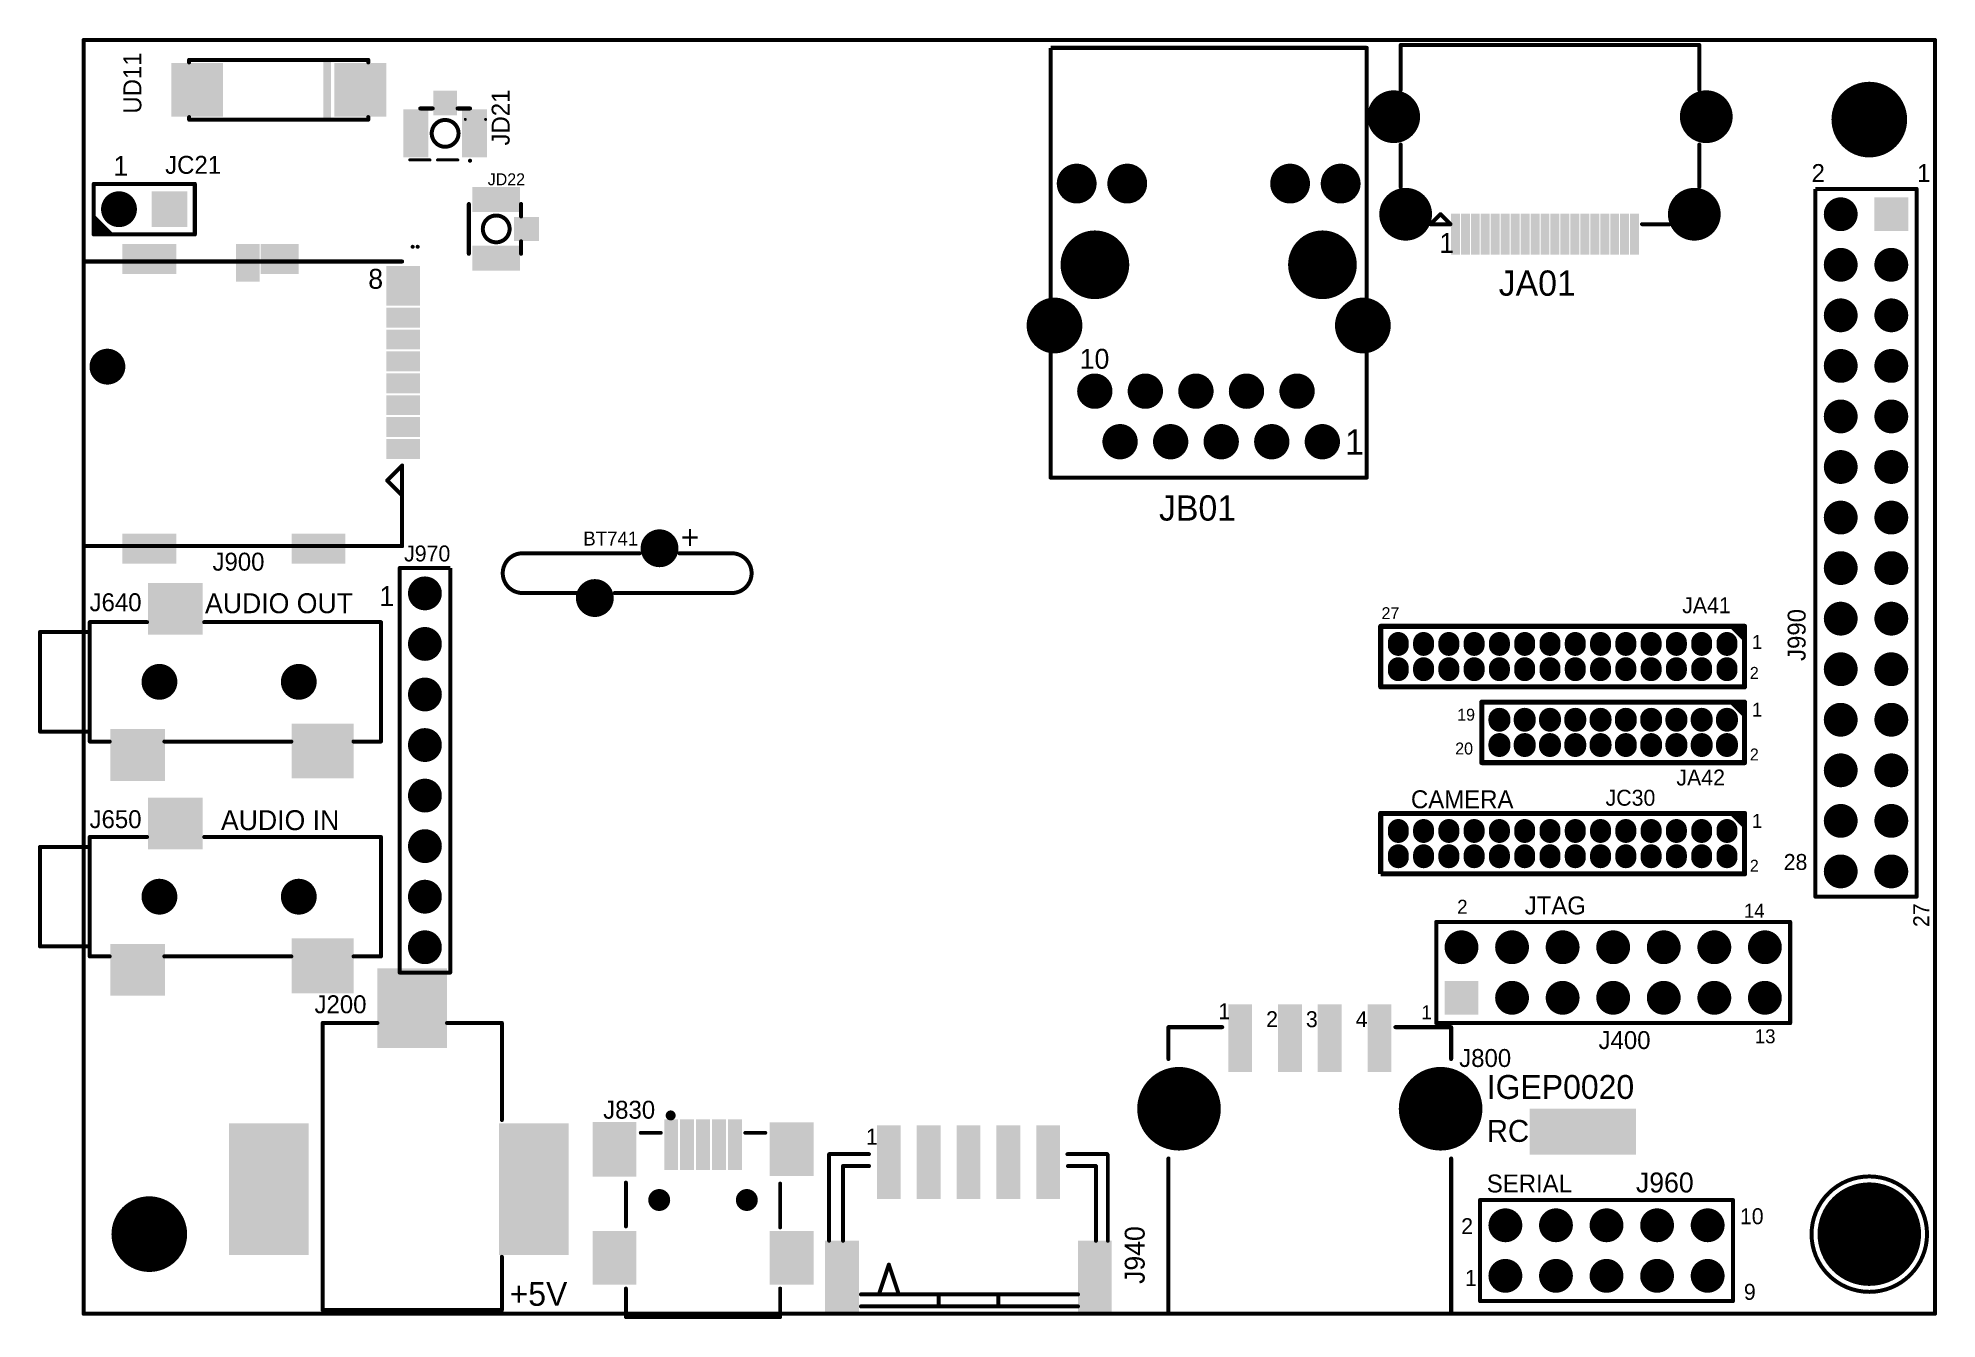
# Model space of a CAD drawing. Extents: x 3.1 to 98.5, y 19.6 to 84.
import ezdxf

# ---------------------------------------------------------------- set-up
doc = ezdxf.new("R2010")
doc.units = 0
doc.header["$MEASUREMENT"] = 0
for name, color, linetype in [('MECHANICAL1', 6, 'CONTINUOUS'), ('TOPOVERLAY', 2, 'CONTINUOUS'), ('TOPSOLDER', 216, 'CONTINUOUS')]:
    doc.layers.add(name, color=color, linetype=linetype)

msp = doc.modelspace()

# ---------------------------------------------------------------- texts
at = {"layer": 'TOPOVERLAY'}
for s, height, rotation, p in [('UD11', 0.900001, 90, (8.31371, 80.15759)), ('JD21', 0.900001, 90, (26.813708, 78.55759)), ('1', 1.000001, 360, (6.909707, 77.034591)), ('2', 0.900001, 360, (92.213534, 76.722476)), ('1', 0.900001, 360, (97.513524, 76.722476)), ('1', 1.000001, 360, (73.513709, 73.157591)), ('8', 1.000001, 360, (19.713707, 71.357592)), ('10', 1.000001, 360, (55.451708, 67.339592)), ('1', 1.27, 360, (68.786708, 63.021592)), ('+', 1.2, 180, (36.343707, 59.44359)), ('J990', 0.900001, 90, (91.913708, 52.657591)), ('28', 0.800001, 360, (90.813707, 42.157592)), ('2', 0.700001, 360, (74.413707, 39.957591)), ('14', 0.700001, 360, (88.813709, 39.757592)), ('27', 0.800001, 90, (98.123708, 39.288591)), ('1', 0.800001, 360, (62.413708, 34.657592)), ('1', 0.700001, 360, (72.613708, 34.657592)), ('2', 0.800001, 360, (64.813709, 34.25759)), ('3', 0.800001, 360, (66.813707, 34.25759)), ('4', 0.800001, 360, (69.313707, 34.25759)), ('13', 0.700001, 360, (89.360708, 33.446591)), ('1', 0.800001, 360, (44.713708, 28.357592)), ('10', 0.800001, 360, (88.613709, 24.357592)), ('J940', 1.000001, 90, (58.713708, 21.357591)), ('2', 0.800001, 360, (74.613707, 23.857591)), ('1', 0.800001, 360, (74.801707, 21.254591)), ('9', 0.800001, 360, (88.813709, 20.557592))]:
    msp.add_text(s, height=height, rotation=rotation, dxfattribs=at).set_placement(p)
for s, height, p in [('JC21', 0.900001, (9.509707, 77.134591)), ('JD22', 0.599999, (25.713708, 76.557592)), ('BT741', 0.700001, (30.513709, 58.45759)), ('J970', 0.800001, (21.513709, 57.657592)), ('J900', 0.900001, (11.889707, 57.195591)), ('1', 1.000001, (20.272708, 55.417591)), ('J640', 0.900001, (5.713707, 55.157592)), ('AUDIO OUT', 1.000001, (11.513709, 55.057592)), ('27', 0.599999, (70.613707, 54.75759)), ('JA41', 0.800001, (85.713707, 55.057521)), ('1', 0.700001, (89.213708, 53.25759)), ('2', 0.599999, (89.113708, 51.757591)), ('19', 0.599999, (74.413707, 49.65759)), ('1', 0.700001, (89.213708, 49.857592)), ('20', 0.599999, (74.313707, 47.957591)), ('2', 0.599999, (89.113708, 47.657591)), ('JA42', 0.800001, (85.423708, 46.400591)), ('CAMERA', 0.900001, (72.088708, 45.257591)), ('JC30', 0.800001, (81.867708, 45.384591)), ('J650', 0.900001, (5.713707, 44.25759)), ('AUDIO IN', 1.000001, (12.313707, 44.157591)), ('1', 0.700001, (89.213708, 44.269592)), ('2', 0.599999, (89.113708, 42.069591)), ('JTAG', 0.900001, (77.803708, 39.923591)), ('J200', 0.900001, (17.013708, 34.957591)), ('J400', 0.900001, (81.513708, 33.15759)), ('J800', 0.900001, (74.513707, 32.257592)), ('IGEP0020', 1.2, (75.898708, 30.652591)), ('J830', 0.900001, (31.513709, 29.657592)), ('RC', 1.1, (75.898708, 28.493591)), ('SERIAL', 0.900001, (75.898708, 25.953591)), ('J960', 1.000001, (83.391708, 25.953591)), ('+5V', 1.2, (26.813708, 20.25759))]:
    msp.add_text(s, height=height, dxfattribs=at).set_placement(p)
at = {"layer": 'TOPOVERLAY', "linetype": 'CONTINUOUS'}
for s, p in [('JA01', (76.497763, 71.007434)), ('JB01', (59.433533, 59.707844))]:
    msp.add_text(s, height=1.27, dxfattribs=at).set_placement(p)

# ---------------------------------------------------------------- linework, layer by layer
at = {"layer": 'MECHANICAL1', "const_width": 0.2032}
for points in [[(5.413708, 83.85759), (98.413707, 83.85759)], [(5.413708, 19.857591), (5.413708, 83.85759)], [(98.413707, 19.857591), (98.413707, 83.85759)], [(5.413708, 19.857591), (98.413707, 19.857591)]]:
    msp.add_lwpolyline(points, dxfattribs=at)
at = {"layer": 'MECHANICAL1', "const_width": 0.1016}
for points in [[(5.362908, 83.85759, 1), (5.464508, 83.85759, 1)], [(5.362908, 83.85759, 1), (5.464508, 83.85759, 1)], [(98.362907, 83.85759, 1), (98.464507, 83.85759, 1)], [(98.362907, 83.85759, 1), (98.464507, 83.85759, 1)], [(5.362908, 19.857591, 1), (5.464508, 19.857591, 1)], [(5.362908, 19.857591, 1), (5.464508, 19.857591, 1)], [(98.362907, 19.857591, 1), (98.464507, 19.857591, 1)], [(98.362907, 19.857591, 1), (98.464507, 19.857591, 1)]]:
    msp.add_lwpolyline(points, format="xyb", close=True, dxfattribs=at)
at = {"layer": 'TOPOVERLAY'}
for points, const_width in [([(53.988709, 83.462592), (69.868707, 83.462592)], 0.2032), ([(53.988709, 61.872592), (53.988709, 83.462592)], 0.2032), ([(69.868707, 61.872592), (69.868707, 83.462592)], 0.2032), ([(71.573708, 81.352591), (71.573708, 83.602592)], 0.2032), ([(71.573708, 83.602592), (86.573708, 83.602592)], 0.2032), ([(86.573708, 81.352591), (86.573708, 83.602592)], 0.2032), ([(10.713708, 82.857589), (19.71371, 82.857589)], 0.2032), ([(10.713708, 82.732591), (10.713708, 82.857589)], 0.2032), ([(19.71371, 82.732591), (19.71371, 82.857589)], 0.2032), ([(22.324708, 80.416591), (22.949708, 80.416591)], 0.2032), ([(24.199708, 80.416591), (24.824708, 80.416591)], 0.2032), ([(10.713708, 79.85759), (10.713708, 79.982589)], 0.2032), ([(10.713708, 79.85759), (19.71371, 79.85759)], 0.2032), ([(19.71371, 79.85759), (19.71371, 79.982589)], 0.2032), ([(71.573708, 76.477592), (71.573708, 78.602592)], 0.2032), ([(86.573708, 76.477592), (86.573708, 78.602592)], 0.2032), ([(21.794709, 77.830592), (22.814707, 77.830592)], 0.15001), ([(23.191709, 77.830592), (24.211707, 77.830592)], 0.15001), ([(5.921708, 76.626591), (11.001708, 76.626591)], 0.2032), ([(5.921708, 74.086591), (5.921708, 76.626591)], 0.2032), ([(11.001708, 74.086591), (11.001708, 76.626591)], 0.2032), ([(92.408708, 40.812591), (92.408708, 76.372591)], 0.2032), ([(92.408708, 76.372591), (97.488708, 76.372591)], 0.2032), ([(97.488708, 40.812591), (97.488708, 76.372591)], 0.2032), ([(24.765107, 73.115991), (24.765107, 75.615991)], 0.2032), ([(27.390108, 74.990991), (27.390108, 75.615991)], 0.2032), ([(5.921708, 74.975591), (6.810708, 74.086591)], 0.2032), ([(5.921708, 74.721591), (6.556708, 74.086591)], 0.2032), ([(5.921708, 74.467591), (6.302708, 74.086591)], 0.2032), ([(73.073707, 74.602592), (73.07371, 74.602592)], 0.2032), ([(73.073707, 74.602592), (74.073708, 74.602592)], 0.2032), ([(73.07371, 74.602592), (73.573709, 75.102591)], 0.2032), ([(73.573709, 75.102591), (74.073708, 74.602592)], 0.2032), ([(83.698708, 74.602592), (85.073709, 74.602592)], 0.2032), ([(5.921708, 74.213591), (6.175708, 74.213591)], 0.2032), ([(5.921708, 74.086591), (11.001708, 74.086591)], 0.2032), ([(27.390108, 73.115991), (27.390108, 73.740991)], 0.2032), ([(5.413708, 72.727592), (21.413709, 72.727592)], 0.2032), ([(5.413708, 58.427593), (5.413708, 72.727592)], 0.2032), ([(20.663708, 61.727591), (21.413709, 62.477592)], 0.2032), ([(21.413709, 58.427593), (21.413709, 62.477592)], 0.2032), ([(20.663708, 61.727591), (21.413707, 60.977593)], 0.2032), ([(21.413707, 60.977593), (21.413709, 60.977593)], 0.2032), ([(53.988709, 61.872592), (69.868707, 61.872592)], 0.2032), ([(5.413708, 58.427593), (21.413709, 58.427593)], 0.2032), ([(21.288708, 37.002591), (21.288708, 57.322591)], 0.2032), ([(21.288708, 57.322591), (23.828708, 57.322591)], 0.2032), ([(23.828708, 37.002591), (23.828708, 57.322591)], 0.2032), ([(27.468708, 58.068592), (33.343708, 58.068592)], 0.2032), ([(35.343709, 58.068592), (37.968708, 58.068592)], 0.2032), ([(27.468708, 56.06859), (30.218708, 56.06859)], 0.2032), ([(32.093708, 56.06859), (37.968708, 56.06859)], 0.2032), ([(5.723707, 54.60759), (8.598708, 54.60759)], 0.2032), ([(5.723707, 48.607592), (5.723707, 54.60759)], 0.2032), ([(11.473709, 54.60759), (20.348707, 54.60759)], 0.2032), ([(20.348707, 48.607592), (20.348707, 54.60759)], 0.2032), ([(70.568709, 51.357592), (70.568709, 54.397591)], 0.254), ([(70.568709, 54.397591), (88.848708, 54.397591)], 0.254), ([(88.213708, 54.397591), (88.848708, 53.762591)], 0.254), ([(88.463707, 54.397591), (88.848708, 54.01259)], 0.254), ([(88.848708, 51.357592), (88.848708, 54.397591)], 0.254), ([(3.223707, 49.107591), (3.223707, 54.107591)], 0.2032), ([(3.223707, 54.107591), (5.723707, 54.107591)], 0.2032), ([(70.568709, 51.357592), (88.848708, 51.357592)], 0.254), ([(75.648709, 47.547592), (75.648709, 50.587591)], 0.254), ([(75.648709, 50.587591), (88.848708, 50.587591)], 0.254), ([(88.213708, 50.587591), (88.848708, 49.952591)], 0.254), ([(88.463707, 50.587591), (88.848708, 50.20259)], 0.254), ([(88.848708, 47.547592), (88.848708, 50.587591)], 0.254), ([(3.223707, 49.107591), (5.723707, 49.107591)], 0.2032), ([(5.723707, 48.607592), (6.723708, 48.607592)], 0.2032), ([(9.473708, 48.607592), (15.848709, 48.607592)], 0.2032), ([(18.973709, 48.607592), (20.348707, 48.607592)], 0.2032), ([(75.648709, 47.547592), (88.848708, 47.547592)], 0.254), ([(70.568709, 44.999591), (88.848708, 44.999591)], 0.254), ([(70.568709, 41.959592), (70.568709, 44.999591)], 0.254), ([(88.213708, 44.999591), (88.848708, 44.364591)], 0.254), ([(88.463707, 44.999591), (88.848708, 44.61459)], 0.254), ([(88.848708, 41.959592), (88.848708, 44.999591)], 0.254), ([(5.723707, 37.812592), (5.723707, 43.81259)], 0.2032), ([(5.723707, 43.81259), (8.598708, 43.81259)], 0.2032), ([(11.473709, 43.81259), (20.348707, 43.81259)], 0.2032), ([(20.348707, 37.812592), (20.348707, 43.81259)], 0.2032), ([(3.223707, 43.312591), (5.723707, 43.312591)], 0.2032), ([(3.223707, 38.312591), (3.223707, 43.312591)], 0.2032), ([(70.568709, 41.959592), (88.848708, 41.959592)], 0.254), ([(92.408708, 40.812591), (97.488708, 40.812591)], 0.2032), ([(73.358708, 39.542591), (91.138708, 39.542591)], 0.2032), ([(73.358708, 34.462591), (73.358708, 39.542591)], 0.2032), ([(91.138708, 34.462591), (91.138708, 39.542591)], 0.2032), ([(3.223707, 38.312591), (5.723707, 38.312591)], 0.2032), ([(5.723707, 37.812592), (6.723708, 37.812592)], 0.2032), ([(9.473708, 37.812592), (15.848709, 37.812592)], 0.2032), ([(18.973709, 37.812592), (20.348707, 37.812592)], 0.2032), ([(21.288708, 37.002591), (23.828708, 37.002591)], 0.2032), ([(17.423707, 20.042592), (17.423707, 34.467592)], 0.2032), ([(17.423707, 34.467592), (20.173709, 34.467592)], 0.2032), ([(23.673707, 34.467592), (26.423709, 34.467592)], 0.2032), ([(26.423709, 29.592591), (26.423709, 34.467592)], 0.2032), ([(59.908707, 34.25759), (62.608709, 34.25759)], 0.2032), ([(59.908707, 32.657591), (59.908707, 34.25759)], 0.2032), ([(71.308707, 34.25759), (74.108709, 34.25759)], 0.2032), ([(73.358708, 34.462591), (91.138708, 34.462591)], 0.2032), ([(74.108709, 32.657591), (74.108709, 34.25759)], 0.2032), ([(33.403708, 28.947591), (34.403709, 28.947591)], 0.2), ([(38.653708, 28.947591), (39.653708, 28.947591)], 0.2), ([(42.863709, 27.87759), (44.863708, 27.87759)], 0.2), ([(42.863709, 23.527589), (42.863709, 27.87759)], 0.2), ([(54.834964, 27.87759), (56.834963, 27.87759)], 0.2), ([(56.863707, 27.87759), (56.863709, 23.527589)], 0.2), ([(59.908707, 19.857591), (59.908707, 27.657591)], 0.2032), ([(74.108709, 19.857591), (74.108709, 27.657591)], 0.2032), ([(43.563708, 27.277589), (44.863708, 27.277589)], 0.2032), ([(43.563708, 27.277589), (43.563711, 23.527589)], 0.2032), ([(54.863708, 27.277589), (56.263708, 27.277589)], 0.2032), ([(56.263708, 23.527589), (56.263708, 27.277589)], 0.2032), ([(32.653707, 24.24759), (32.653707, 26.447591)], 0.2), ([(40.403709, 24.19759), (40.403709, 26.397591)], 0.2), ([(75.563707, 20.492591), (75.563707, 25.572591)], 0.2032), ([(75.563707, 25.572591), (88.263707, 25.572591)], 0.2032), ([(88.263707, 20.492591), (88.263707, 25.572591)], 0.2032), ([(26.423709, 20.042592), (26.423709, 22.71759)], 0.2032), ([(45.363707, 20.827589), (45.863708, 22.327589)], 0.2), ([(45.863708, 22.327589), (46.363707, 20.827589)], 0.2), ([(32.653707, 19.692593), (32.653707, 21.12259)], 0.2), ([(40.403709, 19.692593), (40.403709, 21.122592)], 0.2), ([(17.423707, 20.042592), (26.423709, 20.042592)], 0.2032), ([(44.463709, 20.827592), (55.363707, 20.827592)], 0.2032), ([(44.463709, 20.22759), (55.363707, 20.22759)], 0.2), ([(48.363709, 20.22759), (48.363709, 20.727592)], 0.2032), ([(51.363708, 20.22759), (51.363708, 20.727592)], 0.2032), ([(75.563707, 20.492591), (88.263707, 20.492591)], 0.2032), ([(32.653707, 19.692593), (40.403709, 19.692593)], 0.2), ([(59.908707, 19.857591), (74.108709, 19.857591)], 0.2032)]:
    msp.add_lwpolyline(points, dxfattribs=dict(at, const_width=const_width))
for points, const_width in [([(69.817907, 83.462592, 1), (69.919507, 83.462592, 1)], 0.1016), ([(69.817907, 83.462592, 1), (69.919507, 83.462592, 1)], 0.1016), ([(71.522908, 83.602592, 1), (71.624508, 83.602592, 1)], 0.1016), ([(71.522908, 83.602592, 1), (71.624508, 83.602592, 1)], 0.1016), ([(86.522908, 83.602592, 1), (86.624508, 83.602592, 1)], 0.1016), ([(86.522908, 83.602592, 1), (86.624508, 83.602592, 1)], 0.1016), ([(10.662908, 82.857589, 1), (10.764508, 82.857589, 1)], 0.1016), ([(10.662908, 82.857589, 1), (10.764508, 82.857589, 1)], 0.1016), ([(10.662908, 82.732591, 1), (10.764508, 82.732591, 1)], 0.1016), ([(19.66291, 82.857589, 1), (19.76451, 82.857589, 1)], 0.1016), ([(19.66291, 82.857589, 1), (19.76451, 82.857589, 1)], 0.1016), ([(19.66291, 82.732591, 1), (19.76451, 82.732591, 1)], 0.1016), ([(71.522908, 81.352591, 1), (71.624508, 81.352591, 1)], 0.1016), ([(86.522908, 81.352591, 1), (86.624508, 81.352591, 1)], 0.1016), ([(22.273908, 80.416591, 1), (22.375508, 80.416591, 1)], 0.1016), ([(22.898908, 80.416591, 1), (23.000508, 80.416591, 1)], 0.1016), ([(24.148908, 80.416591, 1), (24.250508, 80.416591, 1)], 0.1016), ([(24.773908, 80.416591, 1), (24.875508, 80.416591, 1)], 0.1016), ([(10.662908, 79.982589, 1), (10.764508, 79.982589, 1)], 0.1016), ([(10.662908, 79.85759, 1), (10.764508, 79.85759, 1)], 0.1016), ([(10.662908, 79.85759, 1), (10.764508, 79.85759, 1)], 0.1016), ([(19.66291, 79.982589, 1), (19.76451, 79.982589, 1)], 0.1016), ([(19.66291, 79.85759, 1), (19.76451, 79.85759, 1)], 0.1016), ([(19.66291, 79.85759, 1), (19.76451, 79.85759, 1)], 0.1016), ([(24.247859, 79.166591, 1), (22.901557, 79.166591, 1)], 0.2), ([(22.851557, 79.166591, 1), (22.951557, 79.166591, 1)], 0.1), ([(24.197859, 79.166591, 1), (24.297859, 79.166591, 1)], 0.1), ([(24.551206, 79.86759, 1), (24.626212, 79.86759, 1)], 0.075006), ([(24.551206, 79.86759, 1), (24.626212, 79.86759, 1)], 0.075004), ([(25.571204, 79.86759, 1), (25.64621, 79.86759, 1)], 0.075006), ([(25.571204, 79.86759, 1), (25.64621, 79.86759, 1)], 0.075004), ([(71.522908, 78.602592, 1), (71.624508, 78.602592, 1)], 0.1016), ([(86.522908, 78.602592, 1), (86.624508, 78.602592, 1)], 0.1016), ([(21.757206, 77.830592, 1), (21.832212, 77.830592, 1)], 0.075006), ([(21.757206, 77.830592, 1), (21.832212, 77.830592, 1)], 0.075004), ([(22.777204, 77.830592, 1), (22.85221, 77.830592, 1)], 0.075006), ([(22.777204, 77.830592, 1), (22.85221, 77.830592, 1)], 0.075004), ([(23.154206, 77.830592, 1), (23.229212, 77.830592, 1)], 0.075004), ([(24.174204, 77.830592, 1), (24.24921, 77.830592, 1)], 0.075006), ([(24.174204, 77.830592, 1), (24.24921, 77.830592, 1)], 0.075004), ([(24.773908, 77.79159, 1), (24.875508, 77.79159, 1)], 0.1016), ([(5.870908, 76.626591, 1), (5.972508, 76.626591, 1)], 0.1016), ([(5.870908, 76.626591, 1), (5.972508, 76.626591, 1)], 0.1016), ([(10.950908, 76.626591, 1), (11.052508, 76.626591, 1)], 0.1016), ([(10.950908, 76.626591, 1), (11.052508, 76.626591, 1)], 0.1016), ([(71.522908, 76.477592, 1), (71.624508, 76.477592, 1)], 0.1016), ([(86.522908, 76.477592, 1), (86.624508, 76.477592, 1)], 0.1016), ([(97.437908, 76.372591, 1), (97.539508, 76.372591, 1)], 0.1016), ([(97.437908, 76.372591, 1), (97.539508, 76.372591, 1)], 0.1016), ([(24.714307, 75.615991, 1), (24.815907, 75.615991, 1)], 0.1016), ([(27.339308, 75.615991, 1), (27.440908, 75.615991, 1)], 0.1016), ([(5.870908, 74.975591, 1), (5.972508, 74.975591, 1)], 0.1016), ([(5.870908, 74.721591, 1), (5.972508, 74.721591, 1)], 0.1016), ([(5.870908, 74.467591, 1), (5.972508, 74.467591, 1)], 0.1016), ([(26.813259, 74.365991, 1), (25.466957, 74.365991, 1)], 0.2), ([(25.416957, 74.365991, 1), (25.516957, 74.365991, 1)], 0.1), ([(26.763259, 74.365991, 1), (26.863259, 74.365991, 1)], 0.1), ([(27.339308, 74.990991, 1), (27.440908, 74.990991, 1)], 0.1016), ([(73.022907, 74.602592, 1), (73.124507, 74.602592, 1)], 0.1016), ([(73.022907, 74.602592, 1), (73.124507, 74.602592, 1)], 0.1016), ([(73.02291, 74.602592, 1), (73.12451, 74.602592, 1)], 0.1016), ([(73.02291, 74.602592, 1), (73.12451, 74.602592, 1)], 0.1016), ([(73.522909, 75.102591, 1), (73.624509, 75.102591, 1)], 0.1016), ([(73.522909, 75.102591, 1), (73.624509, 75.102591, 1)], 0.1016), ([(74.022908, 74.602592, 1), (74.124508, 74.602592, 1)], 0.1016), ([(74.022908, 74.602592, 1), (74.124508, 74.602592, 1)], 0.1016), ([(83.647908, 74.602592, 1), (83.749508, 74.602592, 1)], 0.1016), ([(85.022909, 74.602592, 1), (85.124509, 74.602592, 1)], 0.1016), ([(5.870908, 74.213591, 1), (5.972508, 74.213591, 1)], 0.1016), ([(5.870908, 74.086591, 1), (5.972508, 74.086591, 1)], 0.1016), ([(5.870908, 74.086591, 1), (5.972508, 74.086591, 1)], 0.1016), ([(6.124908, 74.213591, 1), (6.226508, 74.213591, 1)], 0.1016), ([(6.251908, 74.086591, 1), (6.353508, 74.086591, 1)], 0.1016), ([(6.505908, 74.086591, 1), (6.607508, 74.086591, 1)], 0.1016), ([(6.759908, 74.086591, 1), (6.861508, 74.086591, 1)], 0.1016), ([(10.950908, 74.086591, 1), (11.052508, 74.086591, 1)], 0.1016), ([(10.950908, 74.086591, 1), (11.052508, 74.086591, 1)], 0.1016), ([(21.893706, 73.46759, 1), (21.993705, 73.46759, 1)], 0.1), ([(22.143708, 73.46759, 1), (22.243707, 73.46759, 1)], 0.1), ([(27.339308, 73.740991, 1), (27.440908, 73.740991, 1)], 0.1016), ([(5.362908, 72.727592, 1), (5.464508, 72.727592, 1)], 0.1016), ([(5.362908, 72.727592, 1), (5.464508, 72.727592, 1)], 0.1016), ([(21.362909, 72.727592, 1), (21.464509, 72.727592, 1)], 0.1016), ([(24.714307, 73.115991, 1), (24.815907, 73.115991, 1)], 0.1016), ([(27.339308, 73.115991, 1), (27.440908, 73.115991, 1)], 0.1016), ([(21.362909, 62.477592, 1), (21.464509, 62.477592, 1)], 0.1016), ([(21.362909, 62.477592, 1), (21.464509, 62.477592, 1)], 0.1016), ([(20.612908, 61.727591, 1), (20.714508, 61.727591, 1)], 0.1016), ([(20.612908, 61.727591, 1), (20.714508, 61.727591, 1)], 0.1016), ([(21.362907, 60.977593, 1), (21.464507, 60.977593, 1)], 0.1016), ([(21.362907, 60.977593, 1), (21.464507, 60.977593, 1)], 0.1016), ([(21.362909, 60.977593, 1), (21.464509, 60.977593, 1)], 0.1016), ([(53.937909, 61.872592, 1), (54.039509, 61.872592, 1)], 0.1016), ([(53.937909, 61.872592, 1), (54.039509, 61.872592, 1)], 0.1016), ([(69.817907, 61.872592, 1), (69.919507, 61.872592, 1)], 0.1016), ([(69.817907, 61.872592, 1), (69.919507, 61.872592, 1)], 0.1016), ([(5.362908, 58.427593, 1), (5.464508, 58.427593, 1)], 0.1016), ([(5.362908, 58.427593, 1), (5.464508, 58.427593, 1)], 0.1016), ([(21.362909, 58.427593, 1), (21.464509, 58.427593, 1)], 0.1016), ([(21.362909, 58.427593, 1), (21.464509, 58.427593, 1)], 0.1016), ([(21.237908, 57.322591, 1), (21.339508, 57.322591, 1)], 0.1016), ([(21.237908, 57.322591, 1), (21.339508, 57.322591, 1)], 0.1016), ([(27.417908, 58.068592, 1), (27.519508, 58.068592, 1)], 0.1016), ([(27.418709, 58.068592, 1), (27.518708, 58.068592, 1)], 0.1), ([(33.292908, 58.068592, 1), (33.394508, 58.068592, 1)], 0.1016), ([(35.292909, 58.068592, 1), (35.394509, 58.068592, 1)], 0.1016), ([(37.917908, 58.068592, 1), (38.019508, 58.068592, 1)], 0.1016), ([(37.918708, 58.068592, 1), (38.018708, 58.068592, 1)], 0.1), ([(27.417908, 56.06859, 1), (27.519508, 56.06859, 1)], 0.1016), ([(27.418709, 56.06859, 1), (27.518708, 56.06859, 1)], 0.1), ([(30.167908, 56.06859, 1), (30.269508, 56.06859, 1)], 0.1016), ([(32.042908, 56.06859, 1), (32.144508, 56.06859, 1)], 0.1016), ([(37.917908, 56.06859, 1), (38.019508, 56.06859, 1)], 0.1016), ([(37.918708, 56.06859, 1), (38.018708, 56.06859, 1)], 0.1), ([(5.672907, 54.60759, 1), (5.774507, 54.60759, 1)], 0.1016), ([(5.672907, 54.60759, 1), (5.774507, 54.60759, 1)], 0.1016), ([(8.547908, 54.60759, 1), (8.649508, 54.60759, 1)], 0.1016), ([(11.422909, 54.60759, 1), (11.524509, 54.60759, 1)], 0.1016), ([(20.297907, 54.60759, 1), (20.399507, 54.60759, 1)], 0.1016), ([(20.297907, 54.60759, 1), (20.399507, 54.60759, 1)], 0.1016), ([(70.505209, 54.397591, 1), (70.632209, 54.397591, 1)], 0.127), ([(70.505209, 54.397591, 1), (70.632209, 54.397591, 1)], 0.127), ([(88.150208, 54.397591, 1), (88.277208, 54.397591, 1)], 0.127), ([(88.400207, 54.397591, 1), (88.527207, 54.397591, 1)], 0.127), ([(88.785208, 54.397591, 1), (88.912208, 54.397591, 1)], 0.127), ([(88.785208, 54.397591, 1), (88.912208, 54.397591, 1)], 0.127), ([(3.172907, 54.107591, 1), (3.274507, 54.107591, 1)], 0.1016), ([(3.172907, 54.107591, 1), (3.274507, 54.107591, 1)], 0.1016), ([(5.672907, 54.107591, 1), (5.774507, 54.107591, 1)], 0.1016), ([(88.785208, 54.01259, 1), (88.912208, 54.01259, 1)], 0.127), ([(88.785208, 53.762591, 1), (88.912208, 53.762591, 1)], 0.127), ([(70.505209, 51.357592, 1), (70.632209, 51.357592, 1)], 0.127), ([(70.505209, 51.357592, 1), (70.632209, 51.357592, 1)], 0.127), ([(75.585209, 50.587591, 1), (75.712209, 50.587591, 1)], 0.127), ([(75.585209, 50.587591, 1), (75.712209, 50.587591, 1)], 0.127), ([(88.150208, 50.587591, 1), (88.277208, 50.587591, 1)], 0.127), ([(88.400207, 50.587591, 1), (88.527207, 50.587591, 1)], 0.127), ([(88.785208, 51.357592, 1), (88.912208, 51.357592, 1)], 0.127), ([(88.785208, 51.357592, 1), (88.912208, 51.357592, 1)], 0.127), ([(88.785208, 50.587591, 1), (88.912208, 50.587591, 1)], 0.127), ([(88.785208, 50.587591, 1), (88.912208, 50.587591, 1)], 0.127), ([(88.785208, 50.20259, 1), (88.912208, 50.20259, 1)], 0.127), ([(88.785208, 49.952591, 1), (88.912208, 49.952591, 1)], 0.127), ([(3.172907, 49.107591, 1), (3.274507, 49.107591, 1)], 0.1016), ([(3.172907, 49.107591, 1), (3.274507, 49.107591, 1)], 0.1016), ([(5.672907, 49.107591, 1), (5.774507, 49.107591, 1)], 0.1016), ([(5.672907, 48.607592, 1), (5.774507, 48.607592, 1)], 0.1016), ([(5.672907, 48.607592, 1), (5.774507, 48.607592, 1)], 0.1016), ([(6.672908, 48.607592, 1), (6.774508, 48.607592, 1)], 0.1016), ([(9.422908, 48.607592, 1), (9.524508, 48.607592, 1)], 0.1016), ([(15.797909, 48.607592, 1), (15.899509, 48.607592, 1)], 0.1016), ([(18.922909, 48.607592, 1), (19.024509, 48.607592, 1)], 0.1016), ([(20.297907, 48.607592, 1), (20.399507, 48.607592, 1)], 0.1016), ([(20.297907, 48.607592, 1), (20.399507, 48.607592, 1)], 0.1016), ([(75.585209, 47.547592, 1), (75.712209, 47.547592, 1)], 0.127), ([(75.585209, 47.547592, 1), (75.712209, 47.547592, 1)], 0.127), ([(88.785208, 47.547592, 1), (88.912208, 47.547592, 1)], 0.127), ([(88.785208, 47.547592, 1), (88.912208, 47.547592, 1)], 0.127), ([(70.505209, 44.999591, 1), (70.632209, 44.999591, 1)], 0.127), ([(70.505209, 44.999591, 1), (70.632209, 44.999591, 1)], 0.127), ([(88.150208, 44.999591, 1), (88.277208, 44.999591, 1)], 0.127), ([(88.400207, 44.999591, 1), (88.527207, 44.999591, 1)], 0.127), ([(88.785208, 44.999591, 1), (88.912208, 44.999591, 1)], 0.127), ([(88.785208, 44.999591, 1), (88.912208, 44.999591, 1)], 0.127), ([(5.672907, 43.81259, 1), (5.774507, 43.81259, 1)], 0.1016), ([(5.672907, 43.81259, 1), (5.774507, 43.81259, 1)], 0.1016), ([(8.547908, 43.81259, 1), (8.649508, 43.81259, 1)], 0.1016), ([(11.422909, 43.81259, 1), (11.524509, 43.81259, 1)], 0.1016), ([(20.297907, 43.81259, 1), (20.399507, 43.81259, 1)], 0.1016), ([(20.297907, 43.81259, 1), (20.399507, 43.81259, 1)], 0.1016), ([(88.785208, 44.61459, 1), (88.912208, 44.61459, 1)], 0.127), ([(88.785208, 44.364591, 1), (88.912208, 44.364591, 1)], 0.127), ([(3.172907, 43.312591, 1), (3.274507, 43.312591, 1)], 0.1016), ([(3.172907, 43.312591, 1), (3.274507, 43.312591, 1)], 0.1016), ([(5.672907, 43.312591, 1), (5.774507, 43.312591, 1)], 0.1016), ([(88.785208, 41.959592, 1), (88.912208, 41.959592, 1)], 0.127), ([(88.785208, 41.959592, 1), (88.912208, 41.959592, 1)], 0.127), ([(92.357908, 40.812591, 1), (92.459508, 40.812591, 1)], 0.1016), ([(92.357908, 40.812591, 1), (92.459508, 40.812591, 1)], 0.1016), ([(97.437908, 40.812591, 1), (97.539508, 40.812591, 1)], 0.1016), ([(97.437908, 40.812591, 1), (97.539508, 40.812591, 1)], 0.1016), ([(73.307908, 39.542591, 1), (73.409508, 39.542591, 1)], 0.1016), ([(73.307908, 39.542591, 1), (73.409508, 39.542591, 1)], 0.1016), ([(91.087908, 39.542591, 1), (91.189508, 39.542591, 1)], 0.1016), ([(91.087908, 39.542591, 1), (91.189508, 39.542591, 1)], 0.1016), ([(3.172907, 38.312591, 1), (3.274507, 38.312591, 1)], 0.1016), ([(3.172907, 38.312591, 1), (3.274507, 38.312591, 1)], 0.1016), ([(5.672907, 38.312591, 1), (5.774507, 38.312591, 1)], 0.1016), ([(5.672907, 37.812592, 1), (5.774507, 37.812592, 1)], 0.1016), ([(5.672907, 37.812592, 1), (5.774507, 37.812592, 1)], 0.1016), ([(6.672908, 37.812592, 1), (6.774508, 37.812592, 1)], 0.1016), ([(9.422908, 37.812592, 1), (9.524508, 37.812592, 1)], 0.1016), ([(15.797909, 37.812592, 1), (15.899509, 37.812592, 1)], 0.1016), ([(18.922909, 37.812592, 1), (19.024509, 37.812592, 1)], 0.1016), ([(20.297907, 37.812592, 1), (20.399507, 37.812592, 1)], 0.1016), ([(20.297907, 37.812592, 1), (20.399507, 37.812592, 1)], 0.1016), ([(21.237908, 37.002591, 1), (21.339508, 37.002591, 1)], 0.1016), ([(21.237908, 37.002591, 1), (21.339508, 37.002591, 1)], 0.1016), ([(23.777908, 37.002591, 1), (23.879508, 37.002591, 1)], 0.1016), ([(23.777908, 37.002591, 1), (23.879508, 37.002591, 1)], 0.1016), ([(17.372907, 34.467592, 1), (17.474507, 34.467592, 1)], 0.1016), ([(17.372907, 34.467592, 1), (17.474507, 34.467592, 1)], 0.1016), ([(20.122909, 34.467592, 1), (20.224509, 34.467592, 1)], 0.1016), ([(23.622907, 34.467592, 1), (23.724507, 34.467592, 1)], 0.1016), ([(26.372909, 34.467592, 1), (26.474509, 34.467592, 1)], 0.1016), ([(26.372909, 34.467592, 1), (26.474509, 34.467592, 1)], 0.1016), ([(59.857907, 34.25759, 1), (59.959507, 34.25759, 1)], 0.1016), ([(59.857907, 34.25759, 1), (59.959507, 34.25759, 1)], 0.1016), ([(62.557909, 34.25759, 1), (62.659509, 34.25759, 1)], 0.1016), ([(71.257907, 34.25759, 1), (71.359507, 34.25759, 1)], 0.1016), ([(73.307908, 34.462591, 1), (73.409508, 34.462591, 1)], 0.1016), ([(73.307908, 34.462591, 1), (73.409508, 34.462591, 1)], 0.1016), ([(74.057909, 34.25759, 1), (74.159509, 34.25759, 1)], 0.1016), ([(74.057909, 34.25759, 1), (74.159509, 34.25759, 1)], 0.1016), ([(91.087908, 34.462591, 1), (91.189508, 34.462591, 1)], 0.1016), ([(91.087908, 34.462591, 1), (91.189508, 34.462591, 1)], 0.1016), ([(59.857907, 32.657591, 1), (59.959507, 32.657591, 1)], 0.1016), ([(74.057909, 32.657591, 1), (74.159509, 32.657591, 1)], 0.1016), ([(26.372909, 29.592591, 1), (26.474509, 29.592591, 1)], 0.1016), ([(35.028709, 29.82259, 1), (34.778706, 29.82259, 1)], 0.25), ([(34.716207, 29.82259, 1), (34.841206, 29.82259, 1)], 0.124998), ([(34.966209, 29.82259, 1), (35.091208, 29.82259, 1)], 0.124998), ([(33.353708, 28.947591, 1), (33.453708, 28.947591, 1)], 0.1), ([(34.353709, 28.947591, 1), (34.453708, 28.947591, 1)], 0.1), ([(38.603708, 28.947591, 1), (38.703708, 28.947591, 1)], 0.1), ([(39.603708, 28.947591, 1), (39.703708, 28.947591, 1)], 0.1), ([(42.813709, 27.87759, 1), (42.913709, 27.87759, 1)], 0.1), ([(42.813709, 27.87759, 1), (42.913709, 27.87759, 1)], 0.1), ([(44.813708, 27.87759, 1), (44.913708, 27.87759, 1)], 0.1), ([(54.784964, 27.87759, 1), (54.884964, 27.87759, 1)], 0.1), ([(54.784964, 27.87759, 1), (54.884964, 27.87759, 1)], 0.1), ([(56.784963, 27.87759, 1), (56.884963, 27.87759, 1)], 0.1), ([(59.857907, 27.657591, 1), (59.959507, 27.657591, 1)], 0.1016), ([(74.057909, 27.657591, 1), (74.159509, 27.657591, 1)], 0.1016), ([(43.512908, 27.277589, 1), (43.614508, 27.277589, 1)], 0.1016), ([(43.512908, 27.277589, 1), (43.614508, 27.277589, 1)], 0.1016), ([(44.812908, 27.277589, 1), (44.914508, 27.277589, 1)], 0.1016), ([(54.812908, 27.277589, 1), (54.914508, 27.277589, 1)], 0.1016), ([(56.212908, 27.277589, 1), (56.314508, 27.277589, 1)], 0.1016), ([(56.212908, 27.277589, 1), (56.314508, 27.277589, 1)], 0.1016), ([(98.013718, 23.857591, 1), (92.21372, 23.857591, 1)], 0.2), ([(32.603707, 26.447591, 1), (32.703707, 26.447591, 1)], 0.1), ([(40.353709, 26.397591, 1), (40.453709, 26.397591, 1)], 0.1), ([(75.512907, 25.572591, 1), (75.614507, 25.572591, 1)], 0.1016), ([(75.512907, 25.572591, 1), (75.614507, 25.572591, 1)], 0.1016), ([(88.212907, 25.572591, 1), (88.314507, 25.572591, 1)], 0.1016), ([(88.212907, 25.572591, 1), (88.314507, 25.572591, 1)], 0.1016), ([(32.603707, 24.24759, 1), (32.703707, 24.24759, 1)], 0.1), ([(40.353709, 24.19759, 1), (40.453709, 24.19759, 1)], 0.1), ([(92.16372, 23.857591, 1), (92.26372, 23.857591, 1)], 0.1), ([(97.963719, 23.857591, 1), (98.063718, 23.857591, 1)], 0.1), ([(42.813709, 23.527589, 1), (42.913709, 23.527589, 1)], 0.1), ([(43.512911, 23.527589, 1), (43.614511, 23.527589, 1)], 0.1016), ([(56.212908, 23.527589, 1), (56.314508, 23.527589, 1)], 0.1016), ([(56.813709, 23.527589, 1), (56.913709, 23.527589, 1)], 0.1), ([(26.372909, 22.71759, 1), (26.474509, 22.71759, 1)], 0.1016), ([(45.813709, 22.327589, 1), (45.913708, 22.327589, 1)], 0.1), ([(45.813709, 22.327589, 1), (45.913708, 22.327589, 1)], 0.1), ([(32.603707, 21.12259, 1), (32.703707, 21.12259, 1)], 0.1), ([(40.353709, 21.122592, 1), (40.453709, 21.122592, 1)], 0.1), ([(17.372907, 20.042592, 1), (17.474507, 20.042592, 1)], 0.1016), ([(17.372907, 20.042592, 1), (17.474507, 20.042592, 1)], 0.1016), ([(26.372909, 20.042592, 1), (26.474509, 20.042592, 1)], 0.1016), ([(26.372909, 20.042592, 1), (26.474509, 20.042592, 1)], 0.1016), ([(44.412909, 20.827592, 1), (44.514509, 20.827592, 1)], 0.1016), ([(44.413709, 20.22759, 1), (44.513709, 20.22759, 1)], 0.1), ([(45.313707, 20.827589, 1), (45.413707, 20.827589, 1)], 0.1), ([(46.313708, 20.827589, 1), (46.413707, 20.827589, 1)], 0.1), ([(48.312909, 20.727592, 1), (48.414509, 20.727592, 1)], 0.1016), ([(48.312909, 20.22759, 1), (48.414509, 20.22759, 1)], 0.1016), ([(51.312908, 20.727592, 1), (51.414508, 20.727592, 1)], 0.1016), ([(51.312908, 20.22759, 1), (51.414508, 20.22759, 1)], 0.1016), ([(55.312907, 20.827592, 1), (55.414507, 20.827592, 1)], 0.1016), ([(55.313707, 20.22759, 1), (55.413707, 20.22759, 1)], 0.1), ([(75.512907, 20.492591, 1), (75.614507, 20.492591, 1)], 0.1016), ([(75.512907, 20.492591, 1), (75.614507, 20.492591, 1)], 0.1016), ([(88.212907, 20.492591, 1), (88.314507, 20.492591, 1)], 0.1016), ([(88.212907, 20.492591, 1), (88.314507, 20.492591, 1)], 0.1016), ([(32.603707, 19.692593, 1), (32.703707, 19.692593, 1)], 0.1), ([(32.603707, 19.692593, 1), (32.703707, 19.692593, 1)], 0.1), ([(40.353709, 19.692593, 1), (40.453709, 19.692593, 1)], 0.1), ([(40.353709, 19.692593, 1), (40.453709, 19.692593, 1)], 0.1), ([(59.857907, 19.857591, 1), (59.959507, 19.857591, 1)], 0.1016), ([(59.857907, 19.857591, 1), (59.959507, 19.857591, 1)], 0.1016), ([(74.057909, 19.857591, 1), (74.159509, 19.857591, 1)], 0.1016), ([(74.057909, 19.857591, 1), (74.159509, 19.857591, 1)], 0.1016)]:
    msp.add_lwpolyline(points, format="xyb", close=True, dxfattribs=dict(at, const_width=const_width))
at = {"layer": 'TOPOVERLAY', "const_width": 0.2}
for points in [[(27.468708, 56.06859, -1), (27.468708, 58.068592)], [(37.968708, 58.068592, -1), (37.968708, 56.06859)]]:
    msp.add_lwpolyline(points, format="xyb", dxfattribs=at)
at = {"layer": 'TOPOVERLAY'}
for points in [[(17.838707, 82.857587), (17.463712, 82.857587), (17.838707, 79.857593), (17.463712, 79.857593)], [(78.057711, 27.858591), (83.391706, 27.858591), (78.057711, 30.158592), (83.391706, 30.158592)]]:
    msp.add_solid(points, dxfattribs=at)
at = {"layer": 'TOPSOLDER'}
for points, const_width in [([(70.561208, 80.002591, 1), (71.886209, 80.002591, 1)], 1.325001), ([(86.261207, 80.002591, 1), (87.586208, 80.002591, 1)], 1.325001), ([(94.163719, 79.85759, 1), (96.06372, 79.85759, 1)], 1.899999), ([(54.79871, 76.64259, 1), (55.798708, 76.64259, 1)], 0.999998), ([(57.33871, 76.64259, 1), (58.338708, 76.64259, 1)], 0.999998), ([(65.518709, 76.64259, 1), (66.518707, 76.64259, 1)], 0.999998), ([(68.058709, 76.64259, 1), (69.058707, 76.64259, 1)], 0.999998), ([(71.161207, 75.102591, 1), (72.486208, 75.102591, 1)], 1.325001), ([(85.661208, 75.102591, 1), (86.986209, 75.102591, 1)], 1.325001), ([(6.741709, 75.356591, 1), (7.641707, 75.356591, 1)], 0.899998), ([(93.253708, 75.102591, 1), (94.103708, 75.102591, 1)], 0.849998), ([(55.351208, 72.562591, 1), (57.076208, 72.562591, 1)], 1.725), ([(66.781208, 72.562591, 1), (68.506208, 72.562591, 1)], 1.725), ([(93.253708, 72.562591, 1), (94.103708, 72.562591, 1)], 0.849998), ([(95.793708, 72.562591, 1), (96.643708, 72.562591, 1)], 0.849998), ([(53.483708, 69.512592, 1), (54.883706, 69.512592, 1)], 1.4), ([(68.97371, 69.512592, 1), (70.373708, 69.512592, 1)], 1.4), ([(93.253708, 70.022591, 1), (94.103708, 70.022591, 1)], 0.849998), ([(95.793708, 70.022591, 1), (96.643708, 70.022591, 1)], 0.849998), ([(6.159709, 67.444062, 1), (7.059707, 67.444062, 1)], 0.899998), ([(6.309708, 67.444062, 1), (6.909707, 67.444062, 1)], 0.599999), ([(93.253708, 67.482591, 1), (94.103708, 67.482591, 1)], 0.849998), ([(95.793708, 67.482591, 1), (96.643708, 67.482591, 1)], 0.849998), ([(55.765007, 66.212591, 1), (56.652407, 66.212591, 1)], 0.8874), ([(58.305007, 66.212591, 1), (59.192407, 66.212591, 1)], 0.8874), ([(60.845007, 66.212591, 1), (61.732407, 66.212591, 1)], 0.8874), ([(63.385007, 66.212591, 1), (64.272407, 66.212591, 1)], 0.8874), ([(65.925007, 66.212591, 1), (66.812407, 66.212591, 1)], 0.8874), ([(93.253708, 64.942591, 1), (94.103708, 64.942591, 1)], 0.849998), ([(95.793708, 64.942591, 1), (96.643708, 64.942591, 1)], 0.849998), ([(57.035007, 63.672591, 1), (57.922407, 63.672591, 1)], 0.8874), ([(59.575007, 63.672591, 1), (60.462407, 63.672591, 1)], 0.8874), ([(62.115007, 63.672591, 1), (63.002407, 63.672591, 1)], 0.8874), ([(64.655007, 63.672591, 1), (65.542407, 63.672591, 1)], 0.8874), ([(67.195007, 63.672591, 1), (68.082407, 63.672591, 1)], 0.8874), ([(93.253708, 62.402591, 1), (94.103708, 62.402591, 1)], 0.849998), ([(95.793708, 62.402591, 1), (96.643708, 62.402591, 1)], 0.849998), ([(93.253708, 59.862591, 1), (94.103708, 59.862591, 1)], 0.849998), ([(95.793708, 59.862591, 1), (96.643708, 59.862591, 1)], 0.849998), ([(33.868708, 58.318591, 1), (34.818709, 58.318591, 1)], 0.949998), ([(93.253708, 57.322591, 1), (94.103708, 57.322591, 1)], 0.849998), ([(95.793708, 57.322591, 1), (96.643708, 57.322591, 1)], 0.849998), ([(22.133708, 56.052591, 1), (22.983708, 56.052591, 1)], 0.849998), ([(30.618707, 55.818591, 1), (31.568708, 55.818591, 1)], 0.949998), ([(93.253708, 54.782591, 1), (94.103708, 54.782591, 1)], 0.849998), ([(95.793708, 54.782591, 1), (96.643708, 54.782591, 1)], 0.849998), ([(22.133708, 53.512591, 1), (22.983708, 53.512591, 1)], 0.849998), ([(71.191209, 53.58759, 1), (71.716207, 53.58759, 1)], 0.525), ([(71.191209, 53.437592, 1), (71.716207, 53.437592, 1)], 0.525), ([(72.461209, 53.58759, 1), (72.986207, 53.58759, 1)], 0.525), ([(72.461209, 53.437592, 1), (72.986207, 53.437592, 1)], 0.525), ([(73.731209, 53.58759, 1), (74.256207, 53.58759, 1)], 0.525), ([(73.731209, 53.437592, 1), (74.256207, 53.437592, 1)], 0.525), ([(75.001209, 53.58759, 1), (75.526207, 53.58759, 1)], 0.525), ([(75.001209, 53.437592, 1), (75.526207, 53.437592, 1)], 0.525), ([(76.271209, 53.58759, 1), (76.796207, 53.58759, 1)], 0.525), ([(76.271209, 53.437592, 1), (76.796207, 53.437592, 1)], 0.525), ([(77.541209, 53.58759, 1), (78.066207, 53.58759, 1)], 0.525), ([(77.541209, 53.437592, 1), (78.066207, 53.437592, 1)], 0.525), ([(78.811209, 53.58759, 1), (79.336207, 53.58759, 1)], 0.525), ([(78.811209, 53.437592, 1), (79.336207, 53.437592, 1)], 0.525), ([(80.081209, 53.58759, 1), (80.606207, 53.58759, 1)], 0.525), ([(80.081209, 53.437592, 1), (80.606207, 53.437592, 1)], 0.525), ([(81.351209, 53.58759, 1), (81.876207, 53.58759, 1)], 0.525), ([(81.351209, 53.437592, 1), (81.876207, 53.437592, 1)], 0.525), ([(82.621209, 53.58759, 1), (83.146207, 53.58759, 1)], 0.525), ([(82.621209, 53.437592, 1), (83.146207, 53.437592, 1)], 0.525), ([(83.891209, 53.58759, 1), (84.416207, 53.58759, 1)], 0.525), ([(83.891209, 53.437592, 1), (84.416207, 53.437592, 1)], 0.525), ([(85.161209, 53.58759, 1), (85.686207, 53.58759, 1)], 0.525), ([(85.161209, 53.437592, 1), (85.686207, 53.437592, 1)], 0.525), ([(86.431209, 53.58759, 1), (86.956207, 53.58759, 1)], 0.525), ([(86.431209, 53.437592, 1), (86.956207, 53.437592, 1)], 0.525), ([(87.701209, 53.58759, 1), (88.226207, 53.58759, 1)], 0.525), ([(87.701209, 53.437592, 1), (88.226207, 53.437592, 1)], 0.525), ([(8.773709, 51.607591, 1), (9.673707, 51.607591, 1)], 0.899998), ([(15.77371, 51.607591, 1), (16.673708, 51.607591, 1)], 0.899998), ([(71.191209, 52.31759, 1), (71.716207, 52.31759, 1)], 0.525), ([(71.191209, 52.167592, 1), (71.716207, 52.167592, 1)], 0.525), ([(72.461209, 52.31759, 1), (72.986207, 52.31759, 1)], 0.525), ([(72.461209, 52.167592, 1), (72.986207, 52.167592, 1)], 0.525), ([(73.731209, 52.31759, 1), (74.256207, 52.31759, 1)], 0.525), ([(73.731209, 52.167592, 1), (74.256207, 52.167592, 1)], 0.525), ([(75.001209, 52.31759, 1), (75.526207, 52.31759, 1)], 0.525), ([(75.001209, 52.167592, 1), (75.526207, 52.167592, 1)], 0.525), ([(76.271209, 52.31759, 1), (76.796207, 52.31759, 1)], 0.525), ([(76.271209, 52.167592, 1), (76.796207, 52.167592, 1)], 0.525), ([(77.541209, 52.31759, 1), (78.066207, 52.31759, 1)], 0.525), ([(77.541209, 52.167592, 1), (78.066207, 52.167592, 1)], 0.525), ([(78.811209, 52.31759, 1), (79.336207, 52.31759, 1)], 0.525), ([(78.811209, 52.167592, 1), (79.336207, 52.167592, 1)], 0.525), ([(80.081209, 52.31759, 1), (80.606207, 52.31759, 1)], 0.525), ([(80.081209, 52.167592, 1), (80.606207, 52.167592, 1)], 0.525), ([(81.351209, 52.31759, 1), (81.876207, 52.31759, 1)], 0.525), ([(81.351209, 52.167592, 1), (81.876207, 52.167592, 1)], 0.525), ([(82.621209, 52.31759, 1), (83.146207, 52.31759, 1)], 0.525), ([(82.621209, 52.167592, 1), (83.146207, 52.167592, 1)], 0.525), ([(83.891209, 52.31759, 1), (84.416207, 52.31759, 1)], 0.525), ([(83.891209, 52.167592, 1), (84.416207, 52.167592, 1)], 0.525), ([(85.161209, 52.31759, 1), (85.686207, 52.31759, 1)], 0.525), ([(85.161209, 52.167592, 1), (85.686207, 52.167592, 1)], 0.525), ([(86.431209, 52.31759, 1), (86.956207, 52.31759, 1)], 0.525), ([(86.431209, 52.167592, 1), (86.956207, 52.167592, 1)], 0.525), ([(87.701209, 52.31759, 1), (88.226207, 52.31759, 1)], 0.525), ([(87.701209, 52.167592, 1), (88.226207, 52.167592, 1)], 0.525), ([(93.253708, 52.242591, 1), (94.103708, 52.242591, 1)], 0.849998), ([(95.793708, 52.242591, 1), (96.643708, 52.242591, 1)], 0.849998), ([(22.133708, 50.972591, 1), (22.983708, 50.972591, 1)], 0.849998), ([(76.258707, 49.752591, 1), (76.808709, 49.752591, 1)], 0.549999), ([(76.258707, 49.652591, 1), (76.808709, 49.652591, 1)], 0.549999), ([(77.528707, 49.752591, 1), (78.078709, 49.752591, 1)], 0.549999), ([(77.528707, 49.652591, 1), (78.078709, 49.652591, 1)], 0.549999), ([(78.798707, 49.752591, 1), (79.348709, 49.752591, 1)], 0.549999), ([(78.798707, 49.652591, 1), (79.348709, 49.652591, 1)], 0.549999), ([(80.068707, 49.752591, 1), (80.618709, 49.752591, 1)], 0.549999), ([(80.068707, 49.652591, 1), (80.618709, 49.652591, 1)], 0.549999), ([(81.338707, 49.752591, 1), (81.888709, 49.752591, 1)], 0.549999), ([(81.338707, 49.652591, 1), (81.888709, 49.652591, 1)], 0.549999), ([(82.608707, 49.752591, 1), (83.158709, 49.752591, 1)], 0.549999), ([(82.608707, 49.652591, 1), (83.158709, 49.652591, 1)], 0.549999), ([(83.878707, 49.752591, 1), (84.428709, 49.752591, 1)], 0.549999), ([(83.878707, 49.652591, 1), (84.428709, 49.652591, 1)], 0.549999), ([(85.148707, 49.752591, 1), (85.698709, 49.752591, 1)], 0.549999), ([(85.148707, 49.652591, 1), (85.698709, 49.652591, 1)], 0.549999), ([(86.418707, 49.752591, 1), (86.968709, 49.752591, 1)], 0.549999), ([(86.418707, 49.652591, 1), (86.968709, 49.652591, 1)], 0.549999), ([(87.688707, 49.752591, 1), (88.238709, 49.752591, 1)], 0.549999), ([(87.688707, 49.652591, 1), (88.238709, 49.652591, 1)], 0.549999), ([(93.253708, 49.702591, 1), (94.103708, 49.702591, 1)], 0.849998), ([(95.793708, 49.702591, 1), (96.643708, 49.702591, 1)], 0.849998), ([(22.133708, 48.432591, 1), (22.983708, 48.432591, 1)], 0.849998), ([(76.258707, 48.482591, 1), (76.808709, 48.482591, 1)], 0.549999), ([(76.258707, 48.382591, 1), (76.808709, 48.382591, 1)], 0.549999), ([(77.528707, 48.482591, 1), (78.078709, 48.482591, 1)], 0.549999), ([(77.528707, 48.382591, 1), (78.078709, 48.382591, 1)], 0.549999), ([(78.798707, 48.482591, 1), (79.348709, 48.482591, 1)], 0.549999), ([(78.798707, 48.382591, 1), (79.348709, 48.382591, 1)], 0.549999), ([(80.068707, 48.482591, 1), (80.618709, 48.482591, 1)], 0.549999), ([(80.068707, 48.382591, 1), (80.618709, 48.382591, 1)], 0.549999), ([(81.338707, 48.482591, 1), (81.888709, 48.482591, 1)], 0.549999), ([(81.338707, 48.382591, 1), (81.888709, 48.382591, 1)], 0.549999), ([(82.608707, 48.482591, 1), (83.158709, 48.482591, 1)], 0.549999), ([(82.608707, 48.382591, 1), (83.158709, 48.382591, 1)], 0.549999), ([(83.878707, 48.482591, 1), (84.428709, 48.482591, 1)], 0.549999), ([(83.878707, 48.382591, 1), (84.428709, 48.382591, 1)], 0.549999), ([(85.148707, 48.482591, 1), (85.698709, 48.482591, 1)], 0.549999), ([(85.148707, 48.382591, 1), (85.698709, 48.382591, 1)], 0.549999), ([(86.418707, 48.482591, 1), (86.968709, 48.482591, 1)], 0.549999), ([(86.418707, 48.382591, 1), (86.968709, 48.382591, 1)], 0.549999), ([(87.688707, 48.482591, 1), (88.238709, 48.482591, 1)], 0.549999), ([(87.688707, 48.382591, 1), (88.238709, 48.382591, 1)], 0.549999), ([(93.253708, 47.162591, 1), (94.103708, 47.162591, 1)], 0.849998), ([(95.793708, 47.162591, 1), (96.643708, 47.162591, 1)], 0.849998), ([(22.133708, 45.892591, 1), (22.983708, 45.892591, 1)], 0.849998), ([(93.253708, 44.622591, 1), (94.103708, 44.622591, 1)], 0.849998), ([(95.793708, 44.622591, 1), (96.643708, 44.622591, 1)], 0.849998), ([(22.133708, 43.352591, 1), (22.983708, 43.352591, 1)], 0.849998), ([(71.191209, 44.18959, 1), (71.716207, 44.18959, 1)], 0.525), ([(71.191209, 44.039592, 1), (71.716207, 44.039592, 1)], 0.525), ([(72.461209, 44.18959, 1), (72.986207, 44.18959, 1)], 0.525), ([(72.461209, 44.039592, 1), (72.986207, 44.039592, 1)], 0.525), ([(73.731209, 44.18959, 1), (74.256207, 44.18959, 1)], 0.525), ([(73.731209, 44.039592, 1), (74.256207, 44.039592, 1)], 0.525), ([(75.001209, 44.18959, 1), (75.526207, 44.18959, 1)], 0.525), ([(75.001209, 44.039592, 1), (75.526207, 44.039592, 1)], 0.525), ([(76.271209, 44.18959, 1), (76.796207, 44.18959, 1)], 0.525), ([(76.271209, 44.039592, 1), (76.796207, 44.039592, 1)], 0.525), ([(77.541209, 44.18959, 1), (78.066207, 44.18959, 1)], 0.525), ([(77.541209, 44.039592, 1), (78.066207, 44.039592, 1)], 0.525), ([(78.811209, 44.18959, 1), (79.336207, 44.18959, 1)], 0.525), ([(78.811209, 44.039592, 1), (79.336207, 44.039592, 1)], 0.525), ([(80.081209, 44.18959, 1), (80.606207, 44.18959, 1)], 0.525), ([(80.081209, 44.039592, 1), (80.606207, 44.039592, 1)], 0.525), ([(81.351209, 44.18959, 1), (81.876207, 44.18959, 1)], 0.525), ([(81.351209, 44.039592, 1), (81.876207, 44.039592, 1)], 0.525), ([(82.621209, 44.18959, 1), (83.146207, 44.18959, 1)], 0.525), ([(82.621209, 44.039592, 1), (83.146207, 44.039592, 1)], 0.525), ([(83.891209, 44.18959, 1), (84.416207, 44.18959, 1)], 0.525), ([(83.891209, 44.039592, 1), (84.416207, 44.039592, 1)], 0.525), ([(85.161209, 44.18959, 1), (85.686207, 44.18959, 1)], 0.525), ([(85.161209, 44.039592, 1), (85.686207, 44.039592, 1)], 0.525), ([(86.431209, 44.18959, 1), (86.956207, 44.18959, 1)], 0.525), ([(86.431209, 44.039592, 1), (86.956207, 44.039592, 1)], 0.525), ([(87.701209, 44.18959, 1), (88.226207, 44.18959, 1)], 0.525), ([(87.701209, 44.039592, 1), (88.226207, 44.039592, 1)], 0.525), ([(71.191209, 42.91959, 1), (71.716207, 42.91959, 1)], 0.525), ([(71.191209, 42.769592, 1), (71.716207, 42.769592, 1)], 0.525), ([(72.461209, 42.91959, 1), (72.986207, 42.91959, 1)], 0.525), ([(72.461209, 42.769592, 1), (72.986207, 42.769592, 1)], 0.525), ([(73.731209, 42.91959, 1), (74.256207, 42.91959, 1)], 0.525), ([(73.731209, 42.769592, 1), (74.256207, 42.769592, 1)], 0.525), ([(75.001209, 42.91959, 1), (75.526207, 42.91959, 1)], 0.525), ([(75.001209, 42.769592, 1), (75.526207, 42.769592, 1)], 0.525), ([(76.271209, 42.91959, 1), (76.796207, 42.91959, 1)], 0.525), ([(76.271209, 42.769592, 1), (76.796207, 42.769592, 1)], 0.525), ([(77.541209, 42.91959, 1), (78.066207, 42.91959, 1)], 0.525), ([(77.541209, 42.769592, 1), (78.066207, 42.769592, 1)], 0.525), ([(78.811209, 42.91959, 1), (79.336207, 42.91959, 1)], 0.525), ([(78.811209, 42.769592, 1), (79.336207, 42.769592, 1)], 0.525), ([(80.081209, 42.91959, 1), (80.606207, 42.91959, 1)], 0.525), ([(80.081209, 42.769592, 1), (80.606207, 42.769592, 1)], 0.525), ([(81.351209, 42.91959, 1), (81.876207, 42.91959, 1)], 0.525), ([(81.351209, 42.769592, 1), (81.876207, 42.769592, 1)], 0.525), ([(82.621209, 42.91959, 1), (83.146207, 42.91959, 1)], 0.525), ([(82.621209, 42.769592, 1), (83.146207, 42.769592, 1)], 0.525), ([(83.891209, 42.91959, 1), (84.416207, 42.91959, 1)], 0.525), ([(83.891209, 42.769592, 1), (84.416207, 42.769592, 1)], 0.525), ([(85.161209, 42.91959, 1), (85.686207, 42.91959, 1)], 0.525), ([(85.161209, 42.769592, 1), (85.686207, 42.769592, 1)], 0.525), ([(86.431209, 42.91959, 1), (86.956207, 42.91959, 1)], 0.525), ([(86.431209, 42.769592, 1), (86.956207, 42.769592, 1)], 0.525), ([(87.701209, 42.91959, 1), (88.226207, 42.91959, 1)], 0.525), ([(87.701209, 42.769592, 1), (88.226207, 42.769592, 1)], 0.525), ([(93.253708, 42.082591, 1), (94.103708, 42.082591, 1)], 0.849998), ([(95.793708, 42.082591, 1), (96.643708, 42.082591, 1)], 0.849998), ([(8.773709, 40.812591, 1), (9.673707, 40.812591, 1)], 0.899998), ([(15.77371, 40.812591, 1), (16.673708, 40.812591, 1)], 0.899998), ([(22.133708, 40.812591, 1), (22.983708, 40.812591, 1)], 0.849998), ([(22.133708, 38.272591, 1), (22.983708, 38.272591, 1)], 0.849998), ([(74.203708, 38.272591, 1), (75.053708, 38.272591, 1)], 0.849998), ([(76.743708, 38.272591, 1), (77.593708, 38.272591, 1)], 0.849998), ([(79.283708, 38.272591, 1), (80.133708, 38.272591, 1)], 0.849998), ([(81.823708, 38.272591, 1), (82.673708, 38.272591, 1)], 0.849998), ([(84.363708, 38.272591, 1), (85.213708, 38.272591, 1)], 0.849998), ([(86.903708, 38.272591, 1), (87.753708, 38.272591, 1)], 0.849998), ([(89.443708, 38.272591, 1), (90.293708, 38.272591, 1)], 0.849998), ([(76.743708, 35.732591, 1), (77.593708, 35.732591, 1)], 0.849998), ([(79.283708, 35.732591, 1), (80.133708, 35.732591, 1)], 0.849998), ([(81.823708, 35.732591, 1), (82.673708, 35.732591, 1)], 0.849998), ([(84.363708, 35.732591, 1), (85.213708, 35.732591, 1)], 0.849998), ([(86.903708, 35.732591, 1), (87.753708, 35.732591, 1)], 0.849998), ([(89.443708, 35.732591, 1), (90.293708, 35.732591, 1)], 0.849998), ([(59.388708, 30.157591, 1), (61.488709, 30.157591, 1)], 2.099998), ([(72.528707, 30.157591, 1), (74.628708, 30.157591, 1)], 2.099998), ([(7.763719, 23.857591, 1), (9.66372, 23.857591, 1)], 1.899999), ([(34.053707, 25.572591, 1), (34.603708, 25.572591, 1)], 0.549999), ([(38.453708, 25.572591, 1), (39.003709, 25.572591, 1)], 0.549999), ([(93.813719, 23.857591, 1), (96.413719, 23.857591, 1)], 2.6), ([(76.408707, 24.302591, 1), (77.258708, 24.302591, 1)], 0.849998), ([(78.948707, 24.302591, 1), (79.798708, 24.302591, 1)], 0.849998), ([(81.488707, 24.302591, 1), (82.338708, 24.302591, 1)], 0.849998), ([(84.028707, 24.302591, 1), (84.878708, 24.302591, 1)], 0.849998), ([(86.568707, 24.302591, 1), (87.418708, 24.302591, 1)], 0.849998), ([(76.408707, 21.762591, 1), (77.258708, 21.762591, 1)], 0.849998), ([(78.948707, 21.762591, 1), (79.798708, 21.762591, 1)], 0.849998), ([(81.488707, 21.762591, 1), (82.338708, 21.762591, 1)], 0.849998), ([(84.028707, 21.762591, 1), (84.878708, 21.762591, 1)], 0.849998), ([(86.568707, 21.762591, 1), (87.418708, 21.762591, 1)], 0.849998)]:
    msp.add_lwpolyline(points, format="xyb", close=True, dxfattribs=dict(at, const_width=const_width))
for points, const_width in [([(71.453708, 53.58759), (71.453708, 53.437592)], 1.05), ([(72.723708, 53.58759), (72.723708, 53.437592)], 1.05), ([(73.993708, 53.58759), (73.993708, 53.437592)], 1.05), ([(75.263708, 53.58759), (75.263708, 53.437592)], 1.05), ([(76.533708, 53.58759), (76.533708, 53.437592)], 1.05), ([(77.803708, 53.58759), (77.803708, 53.437592)], 1.05), ([(79.073708, 53.58759), (79.073708, 53.437592)], 1.05), ([(80.343708, 53.58759), (80.343708, 53.437592)], 1.05), ([(81.613708, 53.58759), (81.613708, 53.437592)], 1.05), ([(82.883708, 53.58759), (82.883708, 53.437592)], 1.05), ([(84.153708, 53.58759), (84.153708, 53.437592)], 1.05), ([(85.423708, 53.58759), (85.423708, 53.437592)], 1.05), ([(86.693708, 53.58759), (86.693708, 53.437592)], 1.05), ([(87.963708, 53.58759), (87.963708, 53.437592)], 1.05), ([(71.453708, 52.31759), (71.453708, 52.167592)], 1.05), ([(72.723708, 52.31759), (72.723708, 52.167592)], 1.05), ([(73.993708, 52.31759), (73.993708, 52.167592)], 1.05), ([(75.263708, 52.31759), (75.263708, 52.167592)], 1.05), ([(76.533708, 52.31759), (76.533708, 52.167592)], 1.05), ([(77.803708, 52.31759), (77.803708, 52.167592)], 1.05), ([(79.073708, 52.31759), (79.073708, 52.167592)], 1.05), ([(80.343708, 52.31759), (80.343708, 52.167592)], 1.05), ([(81.613708, 52.31759), (81.613708, 52.167592)], 1.05), ([(82.883708, 52.31759), (82.883708, 52.167592)], 1.05), ([(84.153708, 52.31759), (84.153708, 52.167592)], 1.05), ([(85.423708, 52.31759), (85.423708, 52.167592)], 1.05), ([(86.693708, 52.31759), (86.693708, 52.167592)], 1.05), ([(87.963708, 52.31759), (87.963708, 52.167592)], 1.05), ([(76.533708, 49.752591), (76.533708, 49.652591)], 1.1), ([(77.803708, 49.752591), (77.803708, 49.652591)], 1.1), ([(79.073708, 49.752591), (79.073708, 49.652591)], 1.1), ([(80.343708, 49.752591), (80.343708, 49.652591)], 1.1), ([(81.613708, 49.752591), (81.613708, 49.652591)], 1.1), ([(82.883708, 49.752591), (82.883708, 49.652591)], 1.1), ([(84.153708, 49.752591), (84.153708, 49.652591)], 1.1), ([(85.423708, 49.752591), (85.423708, 49.652591)], 1.1), ([(86.693708, 49.752591), (86.693708, 49.652591)], 1.1), ([(87.963708, 49.752591), (87.963708, 49.652591)], 1.1), ([(76.533708, 48.482591), (76.533708, 48.382591)], 1.1), ([(77.803708, 48.482591), (77.803708, 48.382591)], 1.1), ([(79.073708, 48.482591), (79.073708, 48.382591)], 1.1), ([(80.343708, 48.482591), (80.343708, 48.382591)], 1.1), ([(81.613708, 48.482591), (81.613708, 48.382591)], 1.1), ([(82.883708, 48.482591), (82.883708, 48.382591)], 1.1), ([(84.153708, 48.482591), (84.153708, 48.382591)], 1.1), ([(85.423708, 48.482591), (85.423708, 48.382591)], 1.1), ([(86.693708, 48.482591), (86.693708, 48.382591)], 1.1), ([(87.963708, 48.482591), (87.963708, 48.382591)], 1.1), ([(71.453708, 44.18959), (71.453708, 44.039592)], 1.05), ([(72.723708, 44.18959), (72.723708, 44.039592)], 1.05), ([(73.993708, 44.18959), (73.993708, 44.039592)], 1.05), ([(75.263708, 44.18959), (75.263708, 44.039592)], 1.05), ([(76.533708, 44.18959), (76.533708, 44.039592)], 1.05), ([(77.803708, 44.18959), (77.803708, 44.039592)], 1.05), ([(79.073708, 44.18959), (79.073708, 44.039592)], 1.05), ([(80.343708, 44.18959), (80.343708, 44.039592)], 1.05), ([(81.613708, 44.18959), (81.613708, 44.039592)], 1.05), ([(82.883708, 44.18959), (82.883708, 44.039592)], 1.05), ([(84.153708, 44.18959), (84.153708, 44.039592)], 1.05), ([(85.423708, 44.18959), (85.423708, 44.039592)], 1.05), ([(86.693708, 44.18959), (86.693708, 44.039592)], 1.05), ([(87.963708, 44.18959), (87.963708, 44.039592)], 1.05), ([(71.453708, 42.91959), (71.453708, 42.769592)], 1.05), ([(72.723708, 42.91959), (72.723708, 42.769592)], 1.05), ([(73.993708, 42.91959), (73.993708, 42.769592)], 1.05), ([(75.263708, 42.91959), (75.263708, 42.769592)], 1.05), ([(76.533708, 42.91959), (76.533708, 42.769592)], 1.05), ([(77.803708, 42.91959), (77.803708, 42.769592)], 1.05), ([(79.073708, 42.91959), (79.073708, 42.769592)], 1.05), ([(80.343708, 42.91959), (80.343708, 42.769592)], 1.05), ([(81.613708, 42.91959), (81.613708, 42.769592)], 1.05), ([(82.883708, 42.91959), (82.883708, 42.769592)], 1.05), ([(84.153708, 42.91959), (84.153708, 42.769592)], 1.05), ([(85.423708, 42.91959), (85.423708, 42.769592)], 1.05), ([(86.693708, 42.91959), (86.693708, 42.769592)], 1.05), ([(87.963708, 42.91959), (87.963708, 42.769592)], 1.05)]:
    msp.add_lwpolyline(points, dxfattribs=dict(at, const_width=const_width))
for points in [[(9.813709, 80.00759), (12.413709, 80.00759), (9.813709, 82.70759), (12.413709, 82.70759)], [(18.013708, 80.00759), (20.613708, 80.00759), (18.013708, 82.70759), (20.613708, 82.70759)], [(24.174707, 81.316592), (22.974709, 81.316592), (24.174707, 80.066592), (22.974709, 80.066592)], [(22.724707, 80.366591), (21.474707, 80.366591), (22.724707, 77.966591), (21.474707, 77.966591)], [(25.674709, 80.366591), (24.424709, 80.366591), (25.674709, 77.966591), (24.424709, 77.966591)], [(27.340108, 75.215992), (27.340108, 76.465992), (24.940108, 75.215992), (24.940108, 76.465992)], [(8.83171, 74.456593), (10.631706, 74.456593), (8.83171, 76.256589), (10.631706, 76.256589)], [(95.36871, 75.952589), (95.36871, 74.252593), (97.068706, 75.952589), (97.068706, 74.252593)], [(28.290109, 73.765992), (28.290109, 74.96599), (27.040109, 73.765992), (27.040109, 74.96599)], [(74.098707, 73.077591), (74.548708, 73.077591), (74.098707, 75.12759), (74.548708, 75.12759)], [(74.598706, 73.077591), (75.048707, 73.077591), (74.598706, 75.12759), (75.048707, 75.12759)], [(75.098707, 73.077591), (75.548709, 73.077591), (75.098707, 75.12759), (75.548709, 75.12759)], [(75.598706, 73.077591), (76.048708, 73.077591), (75.598706, 75.12759), (76.048708, 75.12759)], [(76.098708, 73.077591), (76.548709, 73.077591), (76.098708, 75.12759), (76.548709, 75.12759)], [(76.598707, 73.077591), (77.048708, 73.077591), (76.598707, 75.12759), (77.048708, 75.12759)], [(77.098706, 73.077591), (77.548707, 73.077591), (77.098706, 75.12759), (77.548707, 75.12759)], [(77.598707, 73.077591), (78.048709, 73.077591), (77.598707, 75.12759), (78.048709, 75.12759)], [(78.098706, 73.077591), (78.548708, 73.077591), (78.098706, 75.12759), (78.548708, 75.12759)], [(78.598708, 73.077591), (79.048709, 73.077591), (78.598708, 75.12759), (79.048709, 75.12759)], [(79.098707, 73.077591), (79.548708, 73.077591), (79.098707, 75.12759), (79.548708, 75.12759)], [(79.598706, 73.077591), (80.048707, 73.077591), (79.598706, 75.12759), (80.048707, 75.12759)], [(80.098707, 73.077591), (80.548709, 73.077591), (80.098707, 75.12759), (80.548709, 75.12759)], [(80.598706, 73.077591), (81.048708, 73.077591), (80.598706, 75.12759), (81.048708, 75.12759)], [(81.098708, 73.077591), (81.548709, 73.077591), (81.098708, 75.12759), (81.548709, 75.12759)], [(81.598707, 73.077591), (82.048708, 73.077591), (81.598707, 75.12759), (82.048708, 75.12759)], [(82.098706, 73.077591), (82.548707, 73.077591), (82.098706, 75.12759), (82.548707, 75.12759)], [(82.598707, 73.077591), (83.048709, 73.077591), (82.598707, 75.12759), (83.048709, 75.12759)], [(83.098706, 73.077591), (83.548708, 73.077591), (83.098706, 75.12759), (83.548708, 75.12759)], [(10.063709, 72.107593), (10.063709, 73.60759), (7.363709, 72.107593), (7.363709, 73.60759)], [(14.263706, 71.707594), (14.263706, 73.60759), (13.063708, 71.707594), (13.063708, 73.60759)], [(16.213707, 72.107593), (16.213707, 73.60759), (14.313711, 72.107593), (14.313711, 73.60759)], [(27.340108, 72.26599), (27.340108, 73.51599), (24.940108, 72.26599), (24.940108, 73.51599)], [(22.313705, 71.507592), (22.313705, 72.50759), (20.613708, 71.507592), (20.613708, 72.50759)], [(22.313705, 70.507591), (22.313705, 71.507589), (20.613708, 70.507591), (20.613708, 71.507589)], [(22.313705, 69.407591), (22.313705, 70.407589), (20.613708, 69.407591), (20.613708, 70.407589)], [(22.313705, 68.307593), (22.313705, 69.307591), (20.613708, 68.307593), (20.613708, 69.307591)], [(22.313705, 67.207593), (22.313705, 68.207591), (20.613708, 67.207593), (20.613708, 68.207591)], [(22.313705, 66.107593), (22.313705, 67.107591), (20.613708, 66.107593), (20.613708, 67.107591)], [(22.313705, 65.007592), (22.313705, 66.00759), (20.613708, 65.007592), (20.613708, 66.00759)], [(22.313705, 63.907592), (22.313705, 64.90759), (20.613708, 63.907592), (20.613708, 64.90759)], [(22.313705, 62.807591), (22.313705, 63.807589), (20.613708, 62.807591), (20.613708, 63.807589)], [(10.063709, 57.547594), (10.063709, 59.047591), (7.363709, 57.547594), (7.363709, 59.047591)], [(18.56371, 57.547594), (18.56371, 59.047591), (15.86371, 57.547594), (15.86371, 59.047591)], [(11.398708, 53.98259), (11.398708, 56.58259), (8.64871, 53.98259), (8.64871, 56.58259)], [(9.498706, 46.63259), (9.498706, 49.232589), (6.748709, 46.63259), (6.748709, 49.232589)], [(18.973709, 49.50759), (15.87371, 49.50759), (18.973709, 46.757593), (15.87371, 46.757593)], [(11.398708, 43.18759), (11.398708, 45.78759), (8.64871, 43.18759), (8.64871, 45.78759)], [(9.498706, 35.837592), (9.498706, 38.437592), (6.748709, 35.837592), (6.748709, 38.437592)], [(18.973706, 38.71259), (15.873707, 38.71259), (18.973706, 35.962593), (15.873707, 35.962593)], [(20.173709, 33.217592), (23.673707, 33.217592), (20.173709, 37.217589), (23.673707, 37.217589)], [(73.77871, 34.882593), (75.478706, 34.882593), (73.77871, 36.582589), (75.478706, 36.582589)], [(62.908709, 32.007592), (64.108706, 32.007592), (62.908709, 35.40759), (64.108706, 35.40759)], [(65.408709, 32.007592), (66.608706, 32.007592), (65.408709, 35.40759), (66.608706, 35.40759)], [(67.40871, 32.007592), (68.608707, 32.007592), (67.40871, 35.40759), (68.608707, 35.40759)], [(69.90871, 32.007592), (71.108707, 32.007592), (69.90871, 35.40759), (71.108707, 35.40759)], [(34.578709, 27.072593), (35.278708, 27.072593), (34.578709, 29.622591), (35.278708, 29.622591)], [(35.378708, 27.072593), (36.078706, 27.072593), (35.378708, 29.622591), (36.078706, 29.622591)], [(36.178709, 27.072593), (36.878707, 27.072593), (36.178709, 29.622591), (36.878707, 29.622591)], [(36.97871, 27.072593), (37.678708, 27.072593), (36.97871, 29.622591), (37.678708, 29.622591)], [(37.778708, 27.072593), (38.478707, 27.072593), (37.778708, 29.622591), (38.478707, 29.622591)], [(12.723709, 22.817593), (16.723706, 22.817593), (12.723709, 29.41759), (16.723706, 29.41759)], [(26.27371, 22.817593), (29.773708, 22.817593), (26.27371, 29.41759), (29.773708, 29.41759)], [(30.978706, 26.747592), (33.178707, 26.747592), (30.978706, 29.49759), (33.178707, 29.49759)], [(39.878709, 26.772591), (42.07871, 26.772591), (39.878709, 29.472591), (42.07871, 29.472591)], [(46.463707, 29.32759), (45.26371, 29.32759), (46.463707, 25.627592), (45.26371, 25.627592)], [(48.463706, 29.32759), (47.263708, 29.32759), (48.463706, 25.627592), (47.263708, 25.627592)], [(50.463707, 29.32759), (49.263709, 29.32759), (50.463707, 25.627592), (49.263709, 25.627592)], [(52.463708, 29.32759), (51.26371, 29.32759), (52.463708, 25.627592), (51.26371, 25.627592)], [(54.463706, 29.32759), (53.263709, 29.32759), (54.463706, 25.627592), (53.263709, 25.627592)], [(30.978706, 21.322592), (33.178707, 21.322592), (30.978706, 24.022592), (33.178707, 24.022592)], [(39.878709, 21.322592), (42.07871, 21.322592), (39.878709, 24.022592), (42.07871, 24.022592)], [(42.66371, 19.927591), (44.363706, 19.927591), (42.66371, 23.527589), (44.363706, 23.527589)], [(55.36371, 19.927591), (57.063706, 19.927591), (55.36371, 23.527589), (57.063706, 23.527589)]]:
    msp.add_solid(points, dxfattribs=at)

msp.set_redraw_order([(e.dxf.handle, doc.entitydb.next_handle()) for e in msp.query("TEXT MTEXT ATTDEF DIMENSION ARC_DIMENSION")])  # texts and dimensions are drawn at this point

doc.saveas('drawing.dxf')
